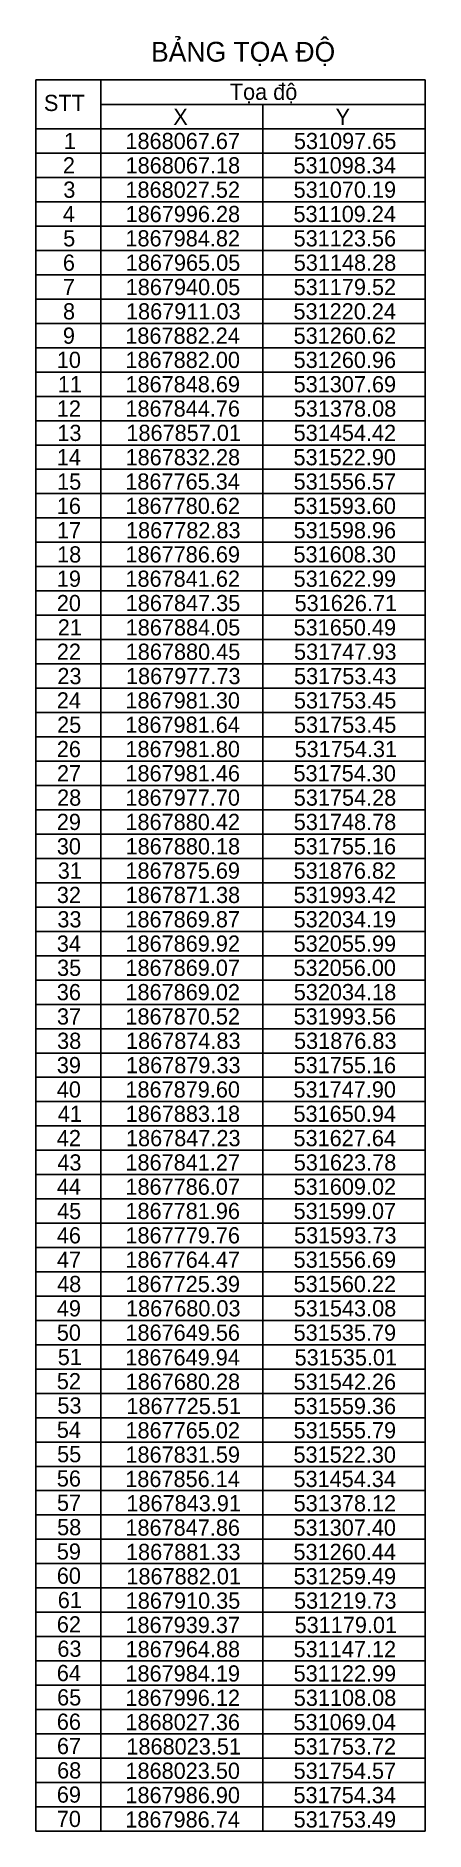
# Model space of a CAD drawing. Extents: x 530297 to 532172, y 1867452 to 1868215.
# Drawn here: x 530296.7 to 530325, y 1868065.9 to 1868196.5 of the extents above; entities that cross this region are included whole.
import ezdxf

# ---------------------------------------------------------------- set-up
doc = ezdxf.new("R2010")
doc.units = 0
doc.layers.add('Level 63', color=7, linetype='Continuous')

msp = doc.modelspace()

# ---------------------------------------------------------------- texts
at = {"layer": 'Level 63'}
for s, height, p in [('BẢNG TỌA ĐỘ', 1.4421, (530305.11, 1868194.6)), ('STT', 1.179, (530297.32, 1868191.01)), ('Tọa độ', 1.179, (530310.84, 1868191.82)), ('X', 1.18, (530306.73, 1868190)), ('Y', 1.18, (530318.53, 1868190)), ('1', 1.18, (530298.77, 1868188.24)), ('1868067.67', 1.179, (530303.25, 1868188.24)), ('531097.65', 1.179, (530315.5, 1868188.24)), ('2', 1.18, (530298.7, 1868186.47)), ('1868067.18', 1.179, (530303.26, 1868186.47)), ('531098.34', 1.179, (530315.47, 1868186.47)), ('3', 1.18, (530298.73, 1868184.7)), ('1868027.52', 1.179, (530303.25, 1868184.7)), ('531070.19', 1.179, (530315.48, 1868184.7)), ('4', 1.18, (530298.69, 1868182.93)), ('1867996.28', 1.179, (530303.26, 1868182.93)), ('531109.24', 1.179, (530315.47, 1868182.93)), ('5', 1.18, (530298.72, 1868181.16)), ('1867984.82', 1.179, (530303.25, 1868181.16)), ('531123.56', 1.179, (530315.48, 1868181.16)), ('6', 1.18, (530298.7, 1868179.39)), ('1867965.05', 1.179, (530303.27, 1868179.39)), ('531148.28', 1.179, (530315.49, 1868179.39)), ('7', 1.18, (530298.7, 1868177.62)), ('1867940.05', 1.179, (530303.27, 1868177.62)), ('531179.52', 1.179, (530315.48, 1868177.62)), ('8', 1.18, (530298.71, 1868175.85)), ('1867911.03', 1.179, (530303.29, 1868175.85)), ('531220.24', 1.179, (530315.47, 1868175.85)), ('9', 1.18, (530298.7, 1868174.08)), ('1867882.24', 1.179, (530303.24, 1868174.08)), ('531260.62', 1.179, (530315.48, 1868174.08)), ('10', 1.179, (530298.26, 1868172.32)), ('1867882.00', 1.179, (530303.25, 1868172.32)), ('531260.96', 1.179, (530315.48, 1868172.32)), ('11', 1.179, (530298.33, 1868170.55)), ('1867848.69', 1.179, (530303.25, 1868170.55)), ('531307.69', 1.179, (530315.48, 1868170.55)), ('12', 1.179, (530298.26, 1868168.78)), ('1867844.76', 1.179, (530303.25, 1868168.78)), ('531378.08', 1.179, (530315.49, 1868168.78)), ('13', 1.179, (530298.3, 1868167.01)), ('1867857.01', 1.179, (530303.32, 1868167.01)), ('531454.42', 1.179, (530315.48, 1868167.01)), ('14', 1.179, (530298.26, 1868165.24)), ('1867832.28', 1.179, (530303.26, 1868165.24)), ('531522.90', 1.179, (530315.47, 1868165.24)), ('15', 1.179, (530298.28, 1868163.47)), ('1867765.34', 1.179, (530303.24, 1868163.47)), ('531556.57', 1.179, (530315.48, 1868163.47)), ('16', 1.179, (530298.26, 1868161.7)), ('1867780.62', 1.179, (530303.25, 1868161.7)), ('531593.60', 1.179, (530315.47, 1868161.7)), ('17', 1.179, (530298.27, 1868159.93)), ('1867782.83', 1.179, (530303.29, 1868159.93)), ('531598.96', 1.179, (530315.48, 1868159.93)), ('18', 1.179, (530298.28, 1868158.17)), ('1867786.69', 1.179, (530303.25, 1868158.17)), ('531608.30', 1.179, (530315.47, 1868158.17)), ('19', 1.179, (530298.26, 1868156.4)), ('1867841.62', 1.179, (530303.25, 1868156.4)), ('531622.99', 1.179, (530315.48, 1868156.4)), ('20', 1.179, (530298.26, 1868154.63)), ('1867847.35', 1.179, (530303.27, 1868154.63)), ('531626.71', 1.179, (530315.55, 1868154.63)), ('21', 1.179, (530298.33, 1868152.86)), ('1867884.05', 1.179, (530303.27, 1868152.86)), ('531650.49', 1.179, (530315.48, 1868152.86)), ('22', 1.179, (530298.26, 1868151.09)), ('1867880.45', 1.179, (530303.27, 1868151.09)), ('531747.93', 1.179, (530315.51, 1868151.09)), ('23', 1.179, (530298.3, 1868149.32)), ('1867977.73', 1.179, (530303.29, 1868149.32)), ('531753.43', 1.179, (530315.51, 1868149.32)), ('24', 1.179, (530298.26, 1868147.55)), ('1867981.30', 1.179, (530303.25, 1868147.55)), ('531753.45', 1.179, (530315.5, 1868147.55)), ('25', 1.179, (530298.28, 1868145.78)), ('1867981.64', 1.179, (530303.24, 1868145.78)), ('531753.45', 1.179, (530315.5, 1868145.78)), ('26', 1.179, (530298.26, 1868144.01)), ('1867981.80', 1.179, (530303.25, 1868144.01)), ('531754.31', 1.179, (530315.55, 1868144.01)), ('27', 1.179, (530298.27, 1868142.25)), ('1867981.46', 1.179, (530303.25, 1868142.25)), ('531754.30', 1.179, (530315.47, 1868142.25)), ('28', 1.179, (530298.28, 1868140.48)), ('1867977.70', 1.179, (530303.25, 1868140.48)), ('531754.28', 1.179, (530315.49, 1868140.48)), ('29', 1.179, (530298.26, 1868138.71)), ('1867880.42', 1.179, (530303.25, 1868138.71)), ('531748.78', 1.179, (530315.49, 1868138.71)), ('30', 1.179, (530298.26, 1868136.94)), ('1867880.18', 1.179, (530303.26, 1868136.94)), ('531755.16', 1.179, (530315.48, 1868136.94)), ('31', 1.179, (530298.33, 1868135.17)), ('1867875.69', 1.179, (530303.25, 1868135.17)), ('531876.82', 1.179, (530315.48, 1868135.17)), ('32', 1.179, (530298.26, 1868133.4)), ('1867871.38', 1.179, (530303.26, 1868133.4)), ('531993.42', 1.179, (530315.48, 1868133.4)), ('33', 1.179, (530298.3, 1868131.63)), ('1867869.87', 1.179, (530303.25, 1868131.63)), ('532034.19', 1.179, (530315.48, 1868131.63)), ('34', 1.179, (530298.26, 1868129.86)), ('1867869.92', 1.179, (530303.25, 1868129.86)), ('532055.99', 1.179, (530315.48, 1868129.86)), ('35', 1.179, (530298.28, 1868128.1)), ('1867869.07', 1.179, (530303.25, 1868128.1)), ('532056.00', 1.179, (530315.47, 1868128.1)), ('36', 1.179, (530298.26, 1868126.33)), ('1867869.02', 1.179, (530303.25, 1868126.33)), ('532034.18', 1.179, (530315.49, 1868126.33)), ('37', 1.179, (530298.27, 1868124.56)), ('1867870.52', 1.179, (530303.25, 1868124.56)), ('531993.56', 1.179, (530315.48, 1868124.56)), ('38', 1.179, (530298.28, 1868122.79)), ('1867874.83', 1.179, (530303.29, 1868122.79)), ('531876.83', 1.179, (530315.51, 1868122.79)), ('39', 1.179, (530298.26, 1868121.02)), ('1867879.33', 1.179, (530303.29, 1868121.02)), ('531755.16', 1.179, (530315.48, 1868121.02)), ('40', 1.179, (530298.26, 1868119.25)), ('1867879.60', 1.179, (530303.25, 1868119.25)), ('531747.90', 1.179, (530315.47, 1868119.25)), ('41', 1.179, (530298.33, 1868117.48)), ('1867883.18', 1.179, (530303.26, 1868117.48)), ('531650.94', 1.179, (530315.47, 1868117.48)), ('42', 1.179, (530298.26, 1868115.71)), ('1867847.23', 1.179, (530303.29, 1868115.71)), ('531627.64', 1.179, (530315.47, 1868115.71)), ('43', 1.179, (530298.3, 1868113.94)), ('1867841.27', 1.179, (530303.25, 1868113.94)), ('531623.78', 1.179, (530315.49, 1868113.94)), ('44', 1.179, (530298.26, 1868112.18)), ('1867786.07', 1.179, (530303.25, 1868112.18)), ('531609.02', 1.179, (530315.48, 1868112.18)), ('45', 1.179, (530298.28, 1868110.41)), ('1867781.96', 1.179, (530303.25, 1868110.41)), ('531599.07', 1.179, (530315.48, 1868110.41)), ('46', 1.179, (530298.26, 1868108.64)), ('1867779.76', 1.179, (530303.25, 1868108.64)), ('531593.73', 1.179, (530315.51, 1868108.64)), ('47', 1.179, (530298.27, 1868106.87)), ('1867764.47', 1.179, (530303.25, 1868106.87)), ('531556.69', 1.179, (530315.48, 1868106.87)), ('48', 1.179, (530298.28, 1868105.1)), ('1867725.39', 1.179, (530303.25, 1868105.1)), ('531560.22', 1.179, (530315.48, 1868105.1)), ('49', 1.179, (530298.26, 1868103.33)), ('1867680.03', 1.179, (530303.29, 1868103.33)), ('531543.08', 1.179, (530315.49, 1868103.33)), ('50', 1.179, (530298.26, 1868101.56)), ('1867649.56', 1.179, (530303.25, 1868101.56)), ('531535.79', 1.179, (530315.48, 1868101.56)), ('51', 1.179, (530298.33, 1868099.79)), ('1867649.94', 1.179, (530303.24, 1868099.76)), ('531535.01', 1.179, (530315.55, 1868099.76)), ('52', 1.179, (530298.26, 1868098.03)), ('1867680.28', 1.179, (530303.26, 1868097.99)), ('531542.26', 1.179, (530315.48, 1868097.99)), ('53', 1.179, (530298.3, 1868096.26)), ('1867725.51', 1.179, (530303.32, 1868096.22)), ('531559.36', 1.179, (530315.48, 1868096.22)), ('54', 1.179, (530298.26, 1868094.49)), ('1867765.02', 1.179, (530303.25, 1868094.46)), ('531555.79', 1.179, (530315.48, 1868094.46)), ('55', 1.179, (530298.28, 1868092.72)), ('1867831.59', 1.179, (530303.25, 1868092.69)), ('531522.30', 1.179, (530315.47, 1868092.69)), ('56', 1.179, (530298.26, 1868090.95)), ('1867856.14', 1.179, (530303.24, 1868090.92)), ('531454.34', 1.179, (530315.47, 1868090.92)), ('57', 1.179, (530298.27, 1868089.18)), ('1867843.91', 1.179, (530303.32, 1868089.15)), ('531378.12', 1.179, (530315.48, 1868089.15)), ('58', 1.179, (530298.28, 1868087.41)), ('1867847.86', 1.179, (530303.25, 1868087.38)), ('531307.40', 1.179, (530315.47, 1868087.38)), ('59', 1.179, (530298.26, 1868085.64)), ('1867881.33', 1.179, (530303.29, 1868085.61)), ('531260.44', 1.179, (530315.47, 1868085.61)), ('60', 1.179, (530298.26, 1868083.88)), ('1867882.01', 1.179, (530303.32, 1868083.84)), ('531259.49', 1.179, (530315.48, 1868083.84)), ('61', 1.179, (530298.33, 1868082.11)), ('1867910.35', 1.179, (530303.27, 1868082.07)), ('531219.73', 1.179, (530315.51, 1868082.07)), ('62', 1.179, (530298.26, 1868080.34)), ('1867939.37', 1.179, (530303.25, 1868080.3)), ('531179.01', 1.179, (530315.55, 1868080.3)), ('63', 1.179, (530298.3, 1868078.57)), ('1867964.88', 1.179, (530303.26, 1868078.54)), ('531147.12', 1.179, (530315.48, 1868078.54)), ('64', 1.179, (530298.26, 1868076.8)), ('1867984.19', 1.179, (530303.25, 1868076.77)), ('531122.99', 1.179, (530315.48, 1868076.77)), ('65', 1.179, (530298.28, 1868075.03)), ('1867996.12', 1.179, (530303.25, 1868075)), ('531108.08', 1.179, (530315.49, 1868075)), ('66', 1.179, (530298.26, 1868073.26)), ('1868027.36', 1.179, (530303.25, 1868073.23)), ('531069.04', 1.179, (530315.47, 1868073.23)), ('67', 1.179, (530298.27, 1868071.49)), ('1868023.51', 1.179, (530303.32, 1868071.46)), ('531753.72', 1.179, (530315.48, 1868071.46)), ('68', 1.179, (530298.28, 1868069.72)), ('1868023.50', 1.179, (530303.25, 1868069.69)), ('531754.57', 1.179, (530315.48, 1868069.69)), ('69', 1.179, (530298.26, 1868067.96)), ('1867986.90', 1.179, (530303.25, 1868067.92)), ('531754.34', 1.179, (530315.47, 1868067.92)), ('70', 1.179, (530298.26, 1868066.19)), ('1867986.74', 1.179, (530303.24, 1868066.15)), ('531753.49', 1.179, (530315.48, 1868066.15))]:
    msp.add_text(s, height=height, dxfattribs=at).set_placement(p)

# ---------------------------------------------------------------- linework, layer by layer
at = {"layer": 'Level 63'}
for p, q in [((530296.74, 1868193.29), (530325.04, 1868193.29)), ((530296.74, 1868193.29), (530296.74, 1868065.89)), ((530301.46, 1868193.29), (530301.46, 1868065.89)), ((530325.04, 1868193.29), (530325.04, 1868065.89)), ((530301.46, 1868191.48), (530325.04, 1868191.48)), ((530313.25, 1868191.48), (530313.25, 1868065.89)), ((530296.74, 1868189.71), (530325.04, 1868189.71)), ((530296.74, 1868187.94), (530325.04, 1868187.94)), ((530296.74, 1868186.17), (530325.04, 1868186.17)), ((530296.74, 1868184.4), (530325.04, 1868184.4)), ((530296.74, 1868182.63), (530325.04, 1868182.63)), ((530296.74, 1868180.87), (530325.04, 1868180.87)), ((530296.74, 1868179.1), (530325.04, 1868179.1)), ((530296.74, 1868177.33), (530325.04, 1868177.33)), ((530296.74, 1868175.56), (530325.04, 1868175.56)), ((530296.74, 1868173.79), (530325.04, 1868173.79)), ((530296.74, 1868172.02), (530325.04, 1868172.02)), ((530296.74, 1868170.25), (530325.04, 1868170.25)), ((530296.74, 1868168.48), (530325.04, 1868168.48)), ((530296.74, 1868166.71), (530325.04, 1868166.71)), ((530296.74, 1868164.95), (530325.04, 1868164.95)), ((530296.74, 1868163.18), (530325.04, 1868163.18)), ((530296.74, 1868161.41), (530325.04, 1868161.41)), ((530296.74, 1868159.64), (530325.04, 1868159.64)), ((530296.74, 1868157.87), (530325.04, 1868157.87)), ((530296.74, 1868156.1), (530325.04, 1868156.1)), ((530296.74, 1868154.33), (530325.04, 1868154.33)), ((530296.74, 1868152.56), (530325.04, 1868152.56)), ((530296.74, 1868150.8), (530325.04, 1868150.8)), ((530296.74, 1868149.03), (530325.04, 1868149.03)), ((530296.74, 1868147.26), (530325.04, 1868147.26)), ((530296.74, 1868145.49), (530325.04, 1868145.49)), ((530296.74, 1868143.72), (530325.04, 1868143.72)), ((530296.74, 1868141.95), (530325.04, 1868141.95)), ((530296.74, 1868140.18), (530325.04, 1868140.18)), ((530296.74, 1868138.41), (530325.04, 1868138.41)), ((530296.74, 1868136.64), (530325.04, 1868136.64)), ((530296.74, 1868134.88), (530325.04, 1868134.88)), ((530296.74, 1868133.11), (530325.04, 1868133.11)), ((530296.74, 1868131.34), (530325.04, 1868131.34)), ((530296.74, 1868129.57), (530325.04, 1868129.57)), ((530296.74, 1868127.8), (530325.04, 1868127.8)), ((530296.74, 1868126.03), (530325.04, 1868126.03)), ((530296.74, 1868124.26), (530325.04, 1868124.26)), ((530296.74, 1868122.49), (530325.04, 1868122.49)), ((530296.74, 1868120.73), (530325.04, 1868120.73)), ((530296.74, 1868118.96), (530325.04, 1868118.96)), ((530296.74, 1868117.19), (530325.04, 1868117.19)), ((530296.74, 1868115.42), (530325.04, 1868115.42)), ((530296.74, 1868113.65), (530325.04, 1868113.65)), ((530296.74, 1868111.88), (530325.04, 1868111.88)), ((530296.74, 1868110.11), (530325.04, 1868110.11)), ((530296.74, 1868108.34), (530325.04, 1868108.34)), ((530296.74, 1868106.57), (530325.04, 1868106.57)), ((530296.74, 1868104.81), (530325.04, 1868104.81)), ((530296.74, 1868103.04), (530325.04, 1868103.04)), ((530296.74, 1868101.27), (530325.04, 1868101.27)), ((530296.74, 1868099.5), (530325.04, 1868099.5)), ((530296.74, 1868097.73), (530325.04, 1868097.73)), ((530296.74, 1868095.96), (530325.04, 1868095.96)), ((530296.74, 1868094.19), (530325.04, 1868094.19)), ((530296.74, 1868092.42), (530325.04, 1868092.42)), ((530296.74, 1868090.66), (530325.04, 1868090.66)), ((530296.74, 1868088.89), (530325.04, 1868088.89)), ((530296.74, 1868087.12), (530325.04, 1868087.12)), ((530296.74, 1868085.35), (530325.04, 1868085.35)), ((530296.74, 1868083.58), (530325.04, 1868083.58)), ((530296.74, 1868081.81), (530325.04, 1868081.81)), ((530296.74, 1868080.04), (530325.04, 1868080.04)), ((530296.74, 1868078.27), (530325.04, 1868078.27)), ((530296.74, 1868076.5), (530325.04, 1868076.5)), ((530296.74, 1868074.74), (530325.04, 1868074.74)), ((530296.74, 1868072.97), (530325.04, 1868072.97)), ((530296.74, 1868071.2), (530325.04, 1868071.2)), ((530296.74, 1868069.43), (530325.04, 1868069.43)), ((530296.74, 1868067.66), (530325.04, 1868067.66)), ((530296.74, 1868065.89), (530325.04, 1868065.89))]:
    msp.add_line(p, q, dxfattribs=at)

msp.set_redraw_order([(e.dxf.handle, doc.entitydb.next_handle()) for e in msp.query("TEXT MTEXT ATTDEF DIMENSION ARC_DIMENSION")])  # texts and dimensions are drawn at this point

doc.saveas('drawing.dxf')
